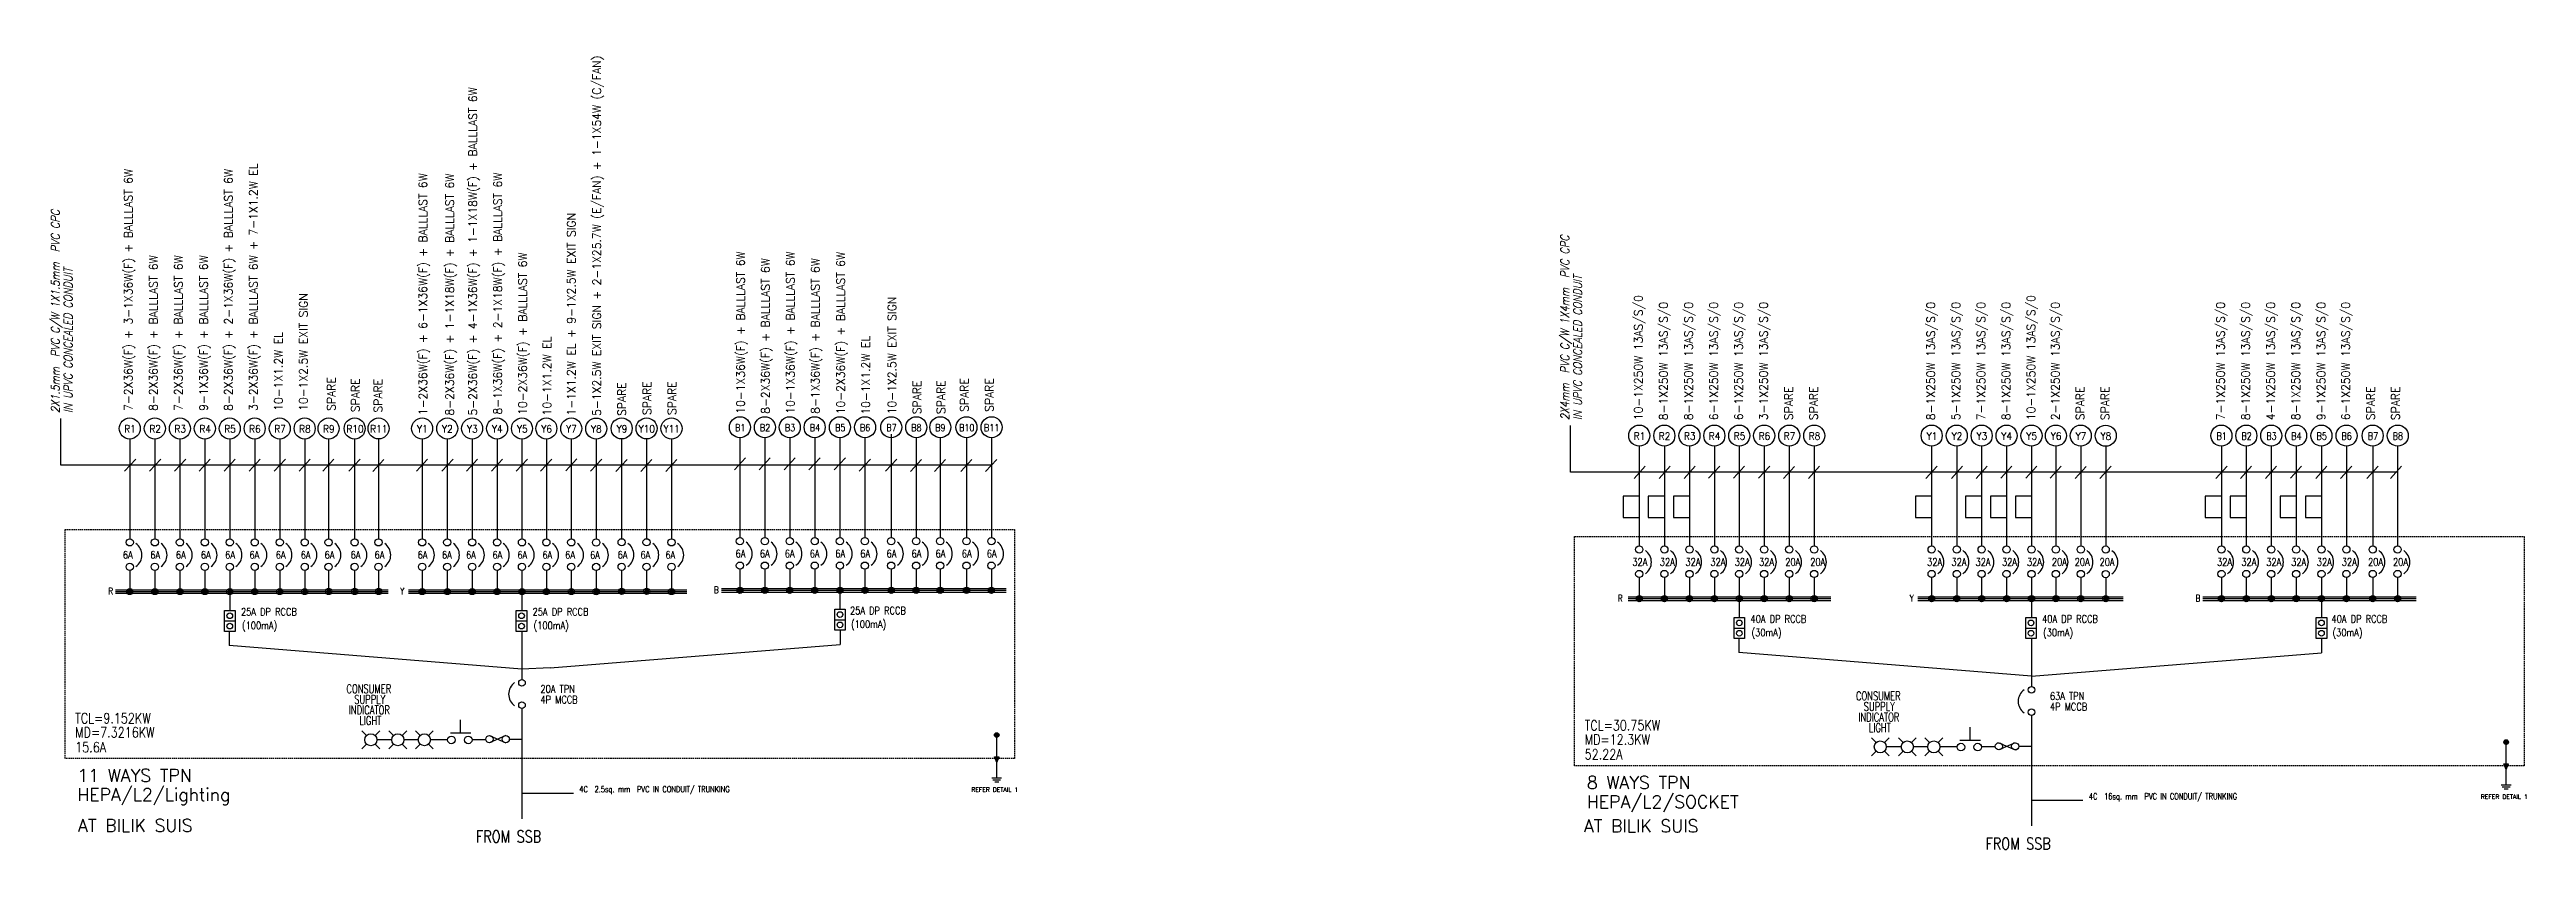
# Model space of a CAD drawing. Header units: inches. Extents: x 93485 to 389576, y 21822 to 277075.
# Drawn here: x 93485 to 225622, y 21822 to 64520 of the extents above; entities that cross this region are included whole.
import ezdxf
from ezdxf.enums import TextEntityAlignment as Align

# ---------------------------------------------------------------- set-up
doc = ezdxf.new("R2010")
doc.units = ezdxf.units.IN
doc.header["$MEASUREMENT"] = 0
doc.linetypes.add('HIDDEN', pattern=[0.375, 0.25, -0.125])
for name, color, linetype in [('$_KOD', 7, 'Continuous'), ('BANGUNAN', 4, 'Continuous'), ('base bangunan', 7, 'Continuous'), ('LAMPU', 7, 'Continuous'), ('LYT', 7, 'Continuous')]:
    doc.layers.add(name, color=color, linetype=linetype)
doc.styles.add('ITALICC', font='ITALICC.SHX', dxfattribs={"width": 0.7})
doc.styles.add('ROMANC', font='ROMANC', dxfattribs={"width": 0.8, "height": 250})
doc.styles.add('ROMAND', font='ROMAND', dxfattribs={"width": 0.75, "height": 600})
doc.styles.add('ROMANS', font='ROMANS', dxfattribs={"width": 0.7})

msp = doc.modelspace()

# ---------------------------------------------------------------- texts
at = {"style": 'ROMANS', "width": 0.7}
for s, p in [('CONSUMER', (109327, 30166, 0)), ('INDICATOR ', (109453, 29037, 0)), ('SUPPLY', (109739, 29600, 0)), ('CONSUMER', (189854, 29785, 0)), ('INDICATOR ', (189981, 28657, 0)), ('SUPPLY', (190267, 29220, 0)), ('LIGHT', (110014, 28472, 0)), ('LIGHT', (190542, 28092, 0))]:
    msp.add_text(s, height=464.3, dxfattribs=at).set_placement(p)
at = {"color": 7, "style": 'ROMAND'}
for p in [(142659, 24902, 0), (223187, 24522, 0)]:
    msp.add_text('REFER DETAIL 1', height=234.74, dxfattribs=at).set_placement(p)
at = {"layer": 'BANGUNAN', "color": 255, "linetype": 'Continuous'}
for s, height, style, width, p in [('5-1X2.5W EXIT SIGN + 2-1X25.7W (E/FAN) + 1-1X54W (C/FAN) ', 445.5, 'ROMANC', 0.95, (122900, 44967, 0)), ('5-2X36W(F) + 4-1X36W(F) + 1-1X18W(F) + BALLLAST 6W', 445.5, 'ROMANC', 0.95, (116287, 44985, 0)), ('7-2X36W(F) + 3-1X36W(F) + BALLLAST 6W', 445.5, 'ROMANC', 0.95, (97908, 45233, 0)), ('8-2X36W(F) + 2-1X36W(F) + BALLLAST 6W', 445.5, 'ROMANC', 0.95, (103253, 45233, 0)), ('3-2X36W(F) + BALLLAST 6W + 7-1X1.2W EL', 445.5, 'ROMANC', 0.95, (104582, 45233, 0)), ('1-2X36W(F) + 6-1X36W(F) + BALLLAST 6W', 445.5, 'ROMANC', 0.95, (113623, 45006, 0)), ('8-2X36W(F) + 1-1X18W(F) + BALLLAST 6W', 445.5, 'ROMANC', 0.95, (115057, 44985, 0)), ('8-1X36W(F) + 2-1X18W(F) + BALLLAST 6W', 445.5, 'ROMANC', 0.95, (117617, 45035, 0)), ('2X1.5mm  PVC C/W 1X1.5mm  PVC CPC', 450, 'ITALICC', 0.85, (94021, 45115, 0)), ('1-1X1.2W EL + 9-1X2.5W EXIT SIGN', 445.5, 'ROMANC', 0.95, (121539, 44988, 0)), ('2X4mm  PVC C/W 1X4mm  PVC CPC', 450, 'ITALICC', 0.85, (174548, 44735, 0)), ('IN UPVC CONCEALED CONDUIT', 450, 'ITALICC', 0.85, (94703, 45115, 0)), ('8-2X36W(F) + BALLLAST 6W', 445.5, 'ROMANC', 0.95, (99246, 45233, 0)), ('7-2X36W(F) + BALLLAST 6W', 445.5, 'ROMANC', 0.95, (100585, 45233, 0)), ('9-1X36W(F) + BALLLAST 6W', 445.5, 'ROMANC', 0.95, (101924, 45233, 0)), ('10-2X36W(F) + BALLLAST 6W', 445.5, 'ROMANC', 0.95, (118942, 45020, 0)), ('10-1X36W(F) + BALLLAST 6W', 445.5, 'ROMANC', 0.95, (130571, 45078, 0)), ('8-2X36W(F) + BALLLAST 6W', 445.5, 'ROMANC', 0.95, (131900, 45078, 0)), ('10-1X36W(F) + BALLLAST 6W', 445.5, 'ROMANC', 0.95, (133229, 45078, 0)), ('8-1X36W(F) + BALLLAST 6W', 445.5, 'ROMANC', 0.95, (134558, 45078, 0)), ('10-2X36W(F) + BALLLAST 6W', 445.5, 'ROMANC', 0.95, (135912, 45049, 0)), ('IN UPVC CONCEALED CONDUIT', 450, 'ITALICC', 0.85, (175230, 44735, 0)), ('10-1X2.5W EXIT SIGN', 445.5, 'ROMANC', 0.95, (107250, 45233, 0)), ('10-1X2.5W EXIT SIGN', 445.5, 'ROMANC', 0.95, (138646, 45049, 0)), ('10-1X250W 13AS/S/0', 445.5, 'ROMANC', 0.95, (178469, 44735, 0)), ('8-1X250W 13AS/S/0', 445.5, 'ROMANC', 0.95, (179807, 44735, 0)), ('8-1X250W 13AS/S/0', 445.5, 'ROMANC', 0.95, (181146, 44735, 0)), ('6-1X250W 13AS/S/0', 445.5, 'ROMANC', 0.95, (182485, 44735, 0)), ('6-1X250W 13AS/S/0', 445.5, 'ROMANC', 0.95, (183814, 44735, 0)), ('3-1X250W 13AS/S/0', 445.5, 'ROMANC', 0.95, (185143, 44735, 0)), ('8-1X250W 13AS/S/0', 445.5, 'ROMANC', 0.95, (194067, 44735, 0)), ('5-1X250W 13AS/S/0', 445.5, 'ROMANC', 0.95, (195406, 44735, 0)), ('7-1X250W 13AS/S/0', 445.5, 'ROMANC', 0.95, (196745, 44735, 0)), ('8-1X250W 13AS/S/0', 445.5, 'ROMANC', 0.95, (198084, 44735, 0)), ('10-1X250W 13AS/S/0', 445.5, 'ROMANC', 0.95, (199413, 44735, 0)), ('2-1X250W 13AS/S/0', 445.5, 'ROMANC', 0.95, (200713, 44735, 0)), ('7-1X250W 13AS/S/0', 445.5, 'ROMANC', 0.95, (209525, 44735, 0)), ('8-1X250W 13AS/S/0', 445.5, 'ROMANC', 0.95, (210864, 44735, 0)), ('4-1X250W 13AS/S/0', 445.5, 'ROMANC', 0.95, (212203, 44735, 0)), ('8-1X250W 13AS/S/0', 445.5, 'ROMANC', 0.95, (213541, 44735, 0)), ('9-1X250W 13AS/S/0', 445.5, 'ROMANC', 0.95, (214890, 44735, 0)), ('6-1X250W 13AS/S/0', 445.5, 'ROMANC', 0.95, (216200, 44735, 0)), ('10-1X1.2W EL', 445.5, 'ROMANC', 0.95, (105921, 45233, 0)), ('10-1X1.2W EL', 445.5, 'ROMANC', 0.95, (120242, 44988, 0)), ('10-1X1.2W EL', 445.5, 'ROMANC', 0.95, (137251, 45030, 0)), ('SPARE', 445.5, 'ROMANC', 0.95, (108735, 45233, 0)), ('SPARE', 445.5, 'ROMANC', 0.95, (110024, 45164, 0)), ('SPARE', 445.5, 'ROMANC', 0.95, (111232, 45142, 0)), ('SPARE', 445.5, 'ROMANC', 0.95, (124235, 44961, 0)), ('SPARE', 445.5, 'ROMANC', 0.95, (125581, 45011, 0)), ('SPARE', 445.5, 'ROMANC', 0.95, (126910, 45011, 0)), ('SPARE', 445.5, 'ROMANC', 0.95, (139979, 45052, 0)), ('SPARE', 445.5, 'ROMANC', 0.95, (141262, 45064, 0)), ('SPARE', 445.5, 'ROMANC', 0.95, (142512, 45181, 0)), ('SPARE', 445.5, 'ROMANC', 0.95, (143841, 45181, 0)), ('SPARE', 445.5, 'ROMANC', 0.95, (186482, 44735, 0)), ('SPARE', 445.5, 'ROMANC', 0.95, (187811, 44735, 0)), ('SPARE', 445.5, 'ROMANC', 0.95, (202033, 44735, 0)), ('SPARE', 445.5, 'ROMANC', 0.95, (203362, 44735, 0)), ('SPARE', 445.5, 'ROMANC', 0.95, (217529, 44735, 0)), ('SPARE', 445.5, 'ROMANC', 0.95, (218858, 44735, 0))]:
    msp.add_text(s, height=height, rotation=90, dxfattribs=dict(at, style=style, width=width)).set_placement(p)
at = {"layer": 'BANGUNAN', "color": 255, "linetype": 'Continuous', "style": 'ROMANS'}
for s, width, p in [('R1', 0.9, (97778, 44075, 0)), ('R2', 0.9, (99117, 44075, 0)), ('R3', 0.9, (100455, 44075, 0)), ('R4', 0.9, (101784, 44075, 0)), ('R5', 0.9, (103114, 44075, 0)), ('R6', 0.9, (104443, 44075, 0)), ('R7', 0.9, (105781, 44075, 0)), ('R8', 0.9, (107111, 44075, 0)), ('R9', 0.9, (108386, 44075)), ('R10', 0.9, (109776, 44075)), ('R11', 0.9, (111051, 44076, 0)), ('Y1', 0.9, (113377, 44075, 0)), ('Y2', 0.9, (114710, 44075, 0)), ('Y3', 0.9, (116040, 44075, 0)), ('Y4', 0.9, (117369, 44075, 0)), ('Y5', 0.9, (118703, 44075, 0)), ('Y6', 0.9, (120003, 44075, 0)), ('Y7', 0.9, (121327, 44075, 0)), ('Y8', 0.9, (122657, 44070, 0)), ('Y9', 0.9, (124020, 44079, 0)), ('Y10', 0.9, (125344, 44079, 0)), ('Y11', 0.9, (126674, 44075, 0)), ('B1', 0.8, (130330, 44141, 0)), ('B2', 0.8, (131659, 44141, 0)), ('B3', 0.8, (132988, 44141, 0)), ('B4', 0.8, (134317, 44141, 0)), ('B5', 0.8, (135666, 44141, 0)), ('B6', 0.8, (136995, 44141, 0)), ('B7', 0.8, (138400, 44141, 0)), ('B8', 0.8, (139729, 44141, 0)), ('B9', 0.8, (141010, 44141, 0)), ('B10', 0.8, (142415, 44141, 0)), ('B11', 0.8, (143744, 44141, 0)), ('R1', 0.9, (178305, 43695, 0)), ('R2', 0.9, (179644, 43695, 0)), ('R3', 0.9, (180983, 43695, 0)), ('R4', 0.9, (182312, 43695, 0)), ('R5', 0.9, (183641, 43695, 0)), ('R6', 0.9, (184970, 43695, 0)), ('R7', 0.9, (186309, 43695, 0)), ('R8', 0.9, (187638, 43695, 0)), ('Y1', 0.9, (193904, 43695, 0)), ('Y2', 0.9, (195238, 43695, 0)), ('Y3', 0.9, (196567, 43695, 0)), ('Y4', 0.9, (197896, 43695, 0)), ('Y5', 0.9, (199230, 43695, 0)), ('Y6', 0.9, (200531, 43695, 0)), ('Y7', 0.9, (201855, 43695, 0)), ('Y8', 0.9, (203184, 43690, 0)), ('B1', 0.8, (209362, 43695, 0)), ('B2', 0.8, (210691, 43695, 0)), ('B3', 0.8, (212020, 43695, 0)), ('B4', 0.8, (213349, 43695, 0)), ('B5', 0.8, (214698, 43695, 0)), ('B6', 0.8, (216027, 43695, 0)), ('B7', 0.8, (217432, 43695, 0)), ('B8', 0.8, (218761, 43695, 0))]:
    msp.add_text(s, height=390.9, dxfattribs=dict(at, width=width)).set_placement(p, align=Align.CENTER)
at = {"layer": 'BANGUNAN', "color": 255, "linetype": 'Continuous', "width": 0.8}
for s, height, style, p in [('6A', 402.1, 'ROMANS', (97397, 37346, 0)), ('6A', 402.1, 'ROMANS', (98864, 37346, 0)), ('6A', 402.1, 'ROMANS', (100228, 37346, 0)), ('6A', 402.1, 'ROMANS', (101559, 37346, 0)), ('6A', 402.1, 'ROMANS', (102855, 37346, 0)), ('6A', 402.1, 'ROMANS', (104152, 37346, 0)), ('6A', 402.1, 'ROMANS', (105555, 37346, 0)), ('6A', 402.1, 'ROMANS', (106885, 37346, 0)), ('6A', 402.1, 'ROMANS', (108160, 37347)), ('6A', 402.1, 'ROMANS', (109550, 37347)), ('6A', 402.1, 'ROMANS', (110825, 37347, 0)), ('6A', 402.1, 'ROMANS', (113124, 37346, 0)), ('6A', 402.1, 'ROMANS', (114420, 37346, 0)), ('6A', 402.1, 'ROMANS', (115705, 37346, 0)), ('6A', 402.1, 'ROMANS', (117115, 37346, 0)), ('6A', 402.1, 'ROMANS', (118446, 37346, 0)), ('6A', 402.1, 'ROMANS', (119777, 37346, 0)), ('6A', 402.1, 'ROMANS', (120993, 37346, 0)), ('6A', 402.1, 'ROMANS', (122322, 37342, 0)), ('6A', 402.1, 'ROMANS', (123794, 37351, 0)), ('6A', 402.1, 'ROMANS', (125010, 37351, 0)), ('6A', 402.1, 'ROMANS', (126339, 37346, 0)), ('6A', 402.1, 'ROMANS', (130083, 37412, 0)), ('6A', 402.1, 'ROMANS', (131379, 37412, 0)), ('6A', 402.1, 'ROMANS', (132710, 37412, 0)), ('6A', 402.1, 'ROMANS', (134040, 37412, 0)), ('6A', 402.1, 'ROMANS', (135405, 37412, 0)), ('6A', 402.1, 'ROMANS', (136736, 37412, 0)), ('6A', 402.1, 'ROMANS', (138139, 37412, 0)), ('6A', 402.1, 'ROMANS', (139470, 37412, 0)), ('6A', 402.1, 'ROMANS', (140751, 37412, 0)), ('6A', 402.1, 'ROMANS', (142154, 37412, 0)), ('6A', 402.1, 'ROMANS', (143485, 37412, 0)), ('32A', 402.1, 'ROMANS', (177924, 36966, 0)), ('32A', 402.1, 'ROMANS', (179391, 36966, 0)), ('32A', 402.1, 'ROMANS', (180756, 36966, 0)), ('32A', 402.1, 'ROMANS', (182087, 36966, 0)), ('32A', 402.1, 'ROMANS', (183383, 36966, 0)), ('32A', 402.1, 'ROMANS', (184680, 36966, 0)), ('20A', 402.1, 'ROMANS', (186082, 36966, 0)), ('20A', 402.1, 'ROMANS', (187413, 36966, 0)), ('32A', 402.1, 'ROMANS', (193651, 36966, 0)), ('32A', 402.1, 'ROMANS', (194948, 36966, 0)), ('32A', 402.1, 'ROMANS', (196232, 36966, 0)), ('32A', 402.1, 'ROMANS', (197643, 36966, 0)), ('32A', 402.1, 'ROMANS', (198974, 36966, 0)), ('20A', 402.1, 'ROMANS', (200304, 36966, 0)), ('20A', 402.1, 'ROMANS', (201520, 36966, 0)), ('20A', 402.1, 'ROMANS', (202849, 36962, 0)), ('32A', 402.1, 'ROMANS', (209115, 36966, 0)), ('32A', 402.1, 'ROMANS', (210411, 36966, 0)), ('32A', 402.1, 'ROMANS', (211742, 36966, 0)), ('32A', 402.1, 'ROMANS', (213072, 36966, 0)), ('32A', 402.1, 'ROMANS', (214437, 36966, 0)), ('32A', 402.1, 'ROMANS', (215768, 36966, 0)), ('20A', 402.1, 'ROMANS', (217171, 36966, 0)), ('20A', 402.1, 'ROMANS', (218502, 36966, 0)), ('R', 355, 'ROMAND', (96622, 35434, 0)), ('Y', 355, 'ROMAND', (112190, 35434, 0)), ('B', 355, 'ROMAND', (128932, 35500, 0)), ('25A DP RCCB', 402.1, 'ROMANS', (103699, 34307, 0)), ('25A DP RCCB', 402.1, 'ROMANS', (119255, 34307, 0)), ('25A DP RCCB', 402.1, 'ROMANS', (136189, 34373, 0)), ('R', 355, 'ROMAND', (177150, 35054, 0)), ('Y', 355, 'ROMAND', (192718, 35054, 0)), ('B', 355, 'ROMAND', (207964, 35054, 0)), ('(100mA)', 402.1, 'ROMANS', (103754, 33581, 0)), ('(100mA)', 402.1, 'ROMANS', (119309, 33581, 0)), ('(100mA)', 402.1, 'ROMANS', (136244, 33646, 0)), ('40A DP RCCB', 402.1, 'ROMANS', (184227, 33927, 0)), ('(30mA)', 402.1, 'ROMANS', (184282, 33200, 0)), ('40A DP RCCB', 402.1, 'ROMANS', (199782, 33927, 0)), ('(30mA)', 402.1, 'ROMANS', (199837, 33200, 0)), ('40A DP RCCB', 402.1, 'ROMANS', (215222, 33927, 0)), ('(30mA)', 402.1, 'ROMANS', (215276, 33200, 0)), ('20A TPN', 402.1, 'ROMANS', (119674, 30191, 0)), ('TCL=9.152KW', 546.75, 'ROMANS', (94853, 28554, 0)), ('4P MCCB', 402.1, 'ROMANS', (119674, 29621, 0)), ('4P MCCB', 402.1, 'ROMANS', (200201, 29241, 0)), ('63A TPN', 402.1, 'ROMANS', (200201, 29811, 0)), ('MD=7.3216KW', 546.75, 'ROMANS', (94853, 27801, 0)), ('TCL=30.75KW', 546.75, 'ROMANS', (175380, 28174, 0)), ('MD=12.3KW', 546.8, 'ROMANS', (175380, 27420, 0)), ('15.6A', 546.8, 'ROMANS', (94853, 27011, 0)), ('52.22A', 546.8, 'ROMANS', (175380, 26630, 0)), ('FROM SSB ', 625.5, 'ROMANS', (116238, 22202, 0)), ('FROM SSB', 625.5, 'ROMANS', (196765, 21822, 0))]:
    msp.add_text(s, height=height, dxfattribs=dict(at, style=style)).set_placement(p)
at = {"layer": 'BANGUNAN', "color": 255, "linetype": 'Continuous', "style": 'ROMANC'}
for s, p in [('HEPA/L2/Lighting', (94970, 24412, 0)), ('11 WAYS TPN ', (94970, 25440, 0)), ('8 WAYS TPN ', (175498, 25060, 0)), ('HEPA/L2/SOCKET', (175498, 24032, 0)), ('AT BILIK SUIS', (95009, 22769, 0)), ('AT BILIK SUIS', (175342, 22739, 0))]:
    msp.add_text(s, height=675, dxfattribs=at).set_placement(p)
at = {"layer": 'LYT', "color": 7, "linetype": 'Continuous', "style": 'ROMAND', "width": 0.8}
for s, p in [('4C  2.5sq. mm  PVC IN CONDUIT/ TRUNKING', (121750, 24876, 0)), ('4C  16sq. mm  PVC IN CONDUIT/ TRUNKING', (202278, 24496, 0))]:
    msp.add_text(s, height=324, dxfattribs=at).set_placement(p)

# ---------------------------------------------------------------- linework, layer by layer
at = {"layer": '$_KOD', "color": 3, "linetype": 'Continuous'}
for p, q in [((94091, 42339, 0), (94091, 44830, 0)), ((174619, 41959, 0), (174619, 44450, 0)), ((143730, 42331, 0), (94091, 42339, 0)), ((98080, 42654, 0), (97486, 42012, 0)), ((99414, 42654, 0), (98821, 42012, 0)), ((100749, 42654, 0), (100156, 42012, 0)), ((102058, 42662, 0), (101465, 42020, 0)), ((103387, 42662, 0), (102794, 42020, 0)), ((104726, 42662, 0), (104133, 42020, 0)), ((106064, 42662, 0), (105471, 42020, 0)), ((107393, 42662, 0), (106800, 42020, 0)), ((108659, 42648), (108066, 42006)), ((110049, 42648), (109456, 42006)), ((111324, 42646, 0), (110731, 42004, 0)), ((113653, 42654, 0), (113060, 42012, 0)), ((115013, 42654, 0), (114420, 42012, 0)), ((116323, 42654, 0), (115730, 42012, 0)), ((117647, 42659, 0), (117054, 42016, 0)), ((118976, 42658, 0), (118383, 42016, 0)), ((120277, 42658, 0), (119683, 42016, 0)), ((121615, 42666, 0), (121022, 42024, 0)), ((122944, 42656, 0), (122351, 42014, 0)), ((124293, 42646, 0), (123700, 42004, 0)), ((125623, 42645, 0), (125030, 42003, 0)), ((126952, 42645, 0), (126359, 42003, 0)), ((130617, 42720, 0), (130024, 42078, 0)), ((131927, 42720, 0), (131334, 42078, 0)), ((133262, 42720, 0), (132668, 42078, 0)), ((134591, 42721, 0), (133998, 42079, 0)), ((135939, 42720, 0), (135346, 42078, 0)), ((137277, 42653, 0), (136684, 42011, 0)), ((138682, 42653, 0), (138089, 42011, 0)), ((140002, 42643, 0), (139409, 42001, 0)), ((141283, 42643, 0), (140690, 42001, 0)), ((142688, 42643, 0), (142095, 42001, 0)), ((144017, 42642, 0), (143424, 42000, 0)), ((218747, 41963, 0), (174619, 41959, 0)), ((178607, 42274, 0), (178014, 41632, 0)), ((179942, 42274, 0), (179349, 41632, 0)), ((181277, 42274, 0), (180683, 41632, 0)), ((182585, 42282, 0), (181992, 41640, 0)), ((183915, 42282, 0), (183321, 41640, 0)), ((185253, 42282, 0), (184660, 41640, 0)), ((186582, 42271, 0), (185989, 41629, 0)), ((187912, 42274, 0), (187318, 41632, 0)), ((194181, 42274, 0), (193588, 41632, 0)), ((195540, 42274, 0), (194947, 41632, 0)), ((196850, 42274, 0), (196257, 41632, 0)), ((198174, 42278, 0), (197581, 41636, 0)), ((199504, 42278, 0), (198910, 41636, 0)), ((200804, 42278, 0), (200211, 41636, 0)), ((202134, 42271, 0), (201540, 41629, 0)), ((203463, 42273, 0), (202870, 41631, 0)), ((209649, 42274, 0), (209056, 41632, 0)), ((210959, 42274, 0), (210366, 41632, 0)), ((212294, 42274, 0), (211701, 41632, 0)), ((213623, 42275, 0), (213030, 41633, 0)), ((214971, 42274, 0), (214378, 41632, 0)), ((216300, 42274, 0), (215707, 41632, 0)), ((217705, 42274, 0), (217112, 41632, 0)), ((218958, 42274, 0), (218365, 41632, 0))]:
    msp.add_line(p, q, dxfattribs=at)
for p, q in [((178291, 40689, 0), (177433, 40689, 0)), ((177433, 40689, 0), (177433, 39538, 0)), ((179630, 40689, 0), (178772, 40689, 0)), ((178772, 40689, 0), (178772, 39538, 0)), ((180969, 40689, 0), (180111, 40689, 0)), ((180111, 40689, 0), (180111, 39538, 0)), ((193890, 40689, 0), (193032, 40689, 0)), ((193032, 40689, 0), (193032, 39538, 0)), ((196558, 40689, 0), (195700, 40689, 0)), ((195700, 40689, 0), (195700, 39538, 0)), ((197887, 40689, 0), (197029, 40689, 0)), ((197029, 40689, 0), (197029, 39538, 0)), ((199216, 40689, 0), (198358, 40689, 0)), ((198358, 40689, 0), (198358, 39538, 0)), ((209348, 40689, 0), (208490, 40689, 0)), ((208490, 40689, 0), (208490, 39538, 0)), ((210677, 40689, 0), (209819, 40689, 0)), ((209819, 40689, 0), (209819, 39538, 0)), ((213335, 40689, 0), (212477, 40689, 0)), ((212477, 40689, 0), (212477, 39538, 0)), ((214684, 40689, 0), (213826, 40689, 0)), ((213826, 40689, 0), (213826, 39538, 0)), ((177433, 39538, 0), (178291, 39538, 0)), ((178772, 39538, 0), (179630, 39538, 0)), ((180111, 39538, 0), (180969, 39538, 0)), ((193032, 39538, 0), (193890, 39538, 0)), ((195700, 39538, 0), (196558, 39538, 0)), ((197029, 39538, 0), (197887, 39538, 0)), ((198358, 39538, 0), (199216, 39538, 0)), ((208490, 39538, 0), (209348, 39538, 0)), ((209819, 39538, 0), (210677, 39538, 0)), ((212477, 39538, 0), (213335, 39538, 0)), ((213826, 39538, 0), (214684, 39538, 0)), ((110145, 28156, 0), (110397, 27905, 0)), ((111102, 28156, 0), (110850, 27905, 0)), ((111587, 28156, 0), (111838, 27905, 0)), ((112543, 28156, 0), (112292, 27905, 0)), ((113002, 28156, 0), (113253, 27905, 0)), ((113958, 28156, 0), (113707, 27905, 0)), ((117821, 27901, 0), (116952, 27515, 0)), ((116952, 27901, 0), (117821, 27515, 0)), ((190673, 27776, 0), (190924, 27525, 0)), ((191629, 27776, 0), (191378, 27525, 0)), ((192115, 27776, 0), (192366, 27525, 0)), ((193071, 27776, 0), (192820, 27525, 0)), ((193530, 27776, 0), (193781, 27525, 0)), ((194486, 27776, 0), (194234, 27525, 0)), ((110397, 27451, 0), (110145, 27200, 0)), ((110850, 27451, 0), (111102, 27200, 0)), ((111744, 27678, 0), (110944, 27678, 0)), ((111838, 27451, 0), (111587, 27200, 0)), ((112292, 27451, 0), (112543, 27200, 0)), ((113159, 27678, 0), (112386, 27678, 0)), ((113253, 27451, 0), (113002, 27200, 0)), ((113707, 27451, 0), (113958, 27200, 0)), ((114719, 27678, 0), (113801, 27678, 0)), ((117993, 27708, 0), (118689, 27708, 0)), ((190924, 27071, 0), (190673, 26820, 0)), ((191378, 27071, 0), (191629, 26820, 0)), ((192272, 27298, 0), (191472, 27298, 0)), ((192366, 27071, 0), (192115, 26820, 0)), ((192820, 27071, 0), (193071, 26820, 0)), ((193687, 27298, 0), (192914, 27298, 0)), ((193781, 27071, 0), (193530, 26820, 0)), ((194234, 27071, 0), (194486, 26820, 0)), ((195246, 27298, 0), (194328, 27298, 0)), ((198349, 27521, 0), (197479, 27134, 0)), ((197479, 27521, 0), (198349, 27134, 0)), ((198521, 27328, 0), (199216, 27328, 0))]:
    msp.add_line(p, q)
at = {"color": 0}
for p, q in [((97648, 35708, 0), (97648, 35472, 0)), ((97681, 35734, 0), (97681, 35447, 0)), ((97715, 35748, 0), (97715, 35432, 0)), ((97748, 35755, 0), (97748, 35425, 0)), ((97782, 35755, 0), (97782, 35426, 0)), ((97815, 35748, 0), (97815, 35433, 0)), ((97849, 35733, 0), (97849, 35448, 0)), ((97882, 35706, 0), (97882, 35475, 0)), ((98986, 35708, 0), (98986, 35472, 0)), ((99020, 35734, 0), (99020, 35447, 0)), ((99053, 35748, 0), (99053, 35432, 0)), ((99087, 35755, 0), (99087, 35425, 0)), ((99120, 35755, 0), (99120, 35426, 0)), ((99154, 35748, 0), (99154, 35433, 0)), ((99187, 35733, 0), (99187, 35448, 0)), ((99221, 35706, 0), (99221, 35475, 0)), ((100325, 35708, 0), (100325, 35472, 0)), ((100359, 35734, 0), (100359, 35447, 0)), ((100392, 35748, 0), (100392, 35432, 0)), ((100426, 35755, 0), (100426, 35425, 0)), ((100459, 35755, 0), (100459, 35426, 0)), ((100493, 35748, 0), (100493, 35433, 0)), ((100526, 35733, 0), (100526, 35448, 0)), ((100560, 35706, 0), (100560, 35475, 0)), ((101654, 35708, 0), (101654, 35472, 0)), ((101688, 35734, 0), (101688, 35447, 0)), ((101721, 35748, 0), (101721, 35432, 0)), ((101755, 35755, 0), (101755, 35425, 0)), ((101788, 35755, 0), (101788, 35426, 0)), ((101822, 35748, 0), (101822, 35433, 0)), ((101855, 35733, 0), (101855, 35448, 0)), ((101889, 35706, 0), (101889, 35475, 0)), ((103017, 35734, 0), (103017, 35447, 0)), ((103050, 35748, 0), (103050, 35432, 0)), ((103084, 35755, 0), (103084, 35425, 0)), ((103117, 35755, 0), (103117, 35426, 0)), ((103151, 35748, 0), (103151, 35433, 0)), ((103184, 35733, 0), (103184, 35448, 0)), ((104312, 35708, 0), (104312, 35472, 0)), ((104346, 35734, 0), (104346, 35447, 0)), ((104380, 35748, 0), (104380, 35432, 0)), ((104413, 35755, 0), (104413, 35425, 0)), ((104447, 35755, 0), (104447, 35426, 0)), ((104480, 35748, 0), (104480, 35433, 0)), ((104514, 35733, 0), (104514, 35448, 0)), ((104547, 35706, 0), (104547, 35475, 0)), ((105685, 35734, 0), (105685, 35447, 0)), ((105718, 35748, 0), (105718, 35432, 0)), ((105752, 35755, 0), (105752, 35425, 0)), ((105785, 35755, 0), (105785, 35426, 0)), ((105819, 35748, 0), (105819, 35433, 0)), ((105852, 35733, 0), (105852, 35448, 0)), ((107014, 35734, 0), (107014, 35447, 0)), ((107047, 35748, 0), (107047, 35432, 0)), ((107081, 35755, 0), (107081, 35425, 0)), ((107114, 35755, 0), (107114, 35426, 0)), ((107148, 35748, 0), (107148, 35433, 0)), ((107181, 35733, 0), (107181, 35448, 0)), ((108289, 35734), (108289, 35447)), ((108323, 35749), (108323, 35433)), ((108356, 35756), (108356, 35426)), ((108390, 35756), (108390, 35426)), ((108423, 35748), (108423, 35433)), ((108457, 35733), (108457, 35449)), ((109679, 35734), (109679, 35447)), ((109712, 35749), (109712, 35433)), ((109746, 35756), (109746, 35426)), ((109779, 35756), (109779, 35426)), ((109813, 35748), (109813, 35433)), ((109846, 35733), (109846, 35449)), ((110954, 35735, 0), (110954, 35448, 0)), ((110988, 35750, 0), (110988, 35433, 0)), ((111021, 35756, 0), (111021, 35427, 0)), ((111055, 35756, 0), (111055, 35427, 0)), ((111088, 35749, 0), (111088, 35434, 0)), ((111122, 35734, 0), (111122, 35449, 0)), ((113246, 35708, 0), (113246, 35472, 0)), ((113280, 35734, 0), (113280, 35447, 0)), ((113313, 35748, 0), (113313, 35432, 0)), ((113347, 35755, 0), (113347, 35425, 0)), ((113380, 35755, 0), (113380, 35426, 0)), ((113414, 35748, 0), (113414, 35433, 0)), ((113447, 35733, 0), (113447, 35448, 0)), ((113481, 35706, 0), (113481, 35475, 0)), ((114585, 35708, 0), (114585, 35472, 0)), ((114618, 35734, 0), (114618, 35447, 0)), ((114652, 35748, 0), (114652, 35432, 0)), ((114686, 35755, 0), (114686, 35425, 0)), ((114719, 35755, 0), (114719, 35426, 0)), ((114753, 35748, 0), (114753, 35433, 0)), ((114786, 35733, 0), (114786, 35448, 0)), ((114820, 35706, 0), (114820, 35475, 0)), ((115914, 35708, 0), (115914, 35472, 0)), ((115948, 35734, 0), (115948, 35447, 0)), ((115981, 35748, 0), (115981, 35432, 0)), ((116015, 35755, 0), (116015, 35425, 0)), ((116048, 35755, 0), (116048, 35426, 0)), ((116082, 35748, 0), (116082, 35433, 0)), ((116115, 35733, 0), (116115, 35448, 0)), ((116146, 35701, 0), (116146, 35470, 0)), ((117281, 35708, 0), (117281, 35472, 0)), ((117310, 35748, 0), (117310, 35432, 0)), ((117315, 35734, 0), (117315, 35447, 0)), ((117344, 35755, 0), (117344, 35425, 0)), ((117377, 35755, 0), (117377, 35426, 0)), ((117411, 35748, 0), (117411, 35433, 0)), ((117444, 35733, 0), (117444, 35448, 0)), ((117478, 35706, 0), (117478, 35475, 0)), ((118572, 35708, 0), (118572, 35472, 0)), ((118572, 35708, 0), (118572, 35472, 0)), ((118606, 35734, 0), (118606, 35447, 0)), ((118606, 35734, 0), (118606, 35447, 0)), ((118639, 35748, 0), (118639, 35432, 0)), ((118639, 35748, 0), (118639, 35432, 0)), ((118673, 35755, 0), (118673, 35425, 0)), ((118673, 35755, 0), (118673, 35425, 0)), ((118707, 35755, 0), (118707, 35426, 0)), ((118707, 35755, 0), (118707, 35426, 0)), ((118740, 35748, 0), (118740, 35433, 0)), ((118740, 35748, 0), (118740, 35433, 0)), ((118774, 35733, 0), (118774, 35448, 0)), ((118774, 35733, 0), (118774, 35448, 0)), ((118807, 35706, 0), (118807, 35475, 0)), ((118807, 35706, 0), (118807, 35475, 0)), ((119873, 35708, 0), (119873, 35472, 0)), ((119906, 35734, 0), (119906, 35447, 0)), ((119940, 35748, 0), (119940, 35432, 0)), ((119973, 35755, 0), (119973, 35425, 0)), ((120007, 35755, 0), (120007, 35426, 0)), ((120040, 35748, 0), (120040, 35433, 0)), ((120074, 35733, 0), (120074, 35448, 0)), ((120108, 35706, 0), (120108, 35475, 0)), ((121236, 35734, 0), (121236, 35447, 0)), ((121269, 35748, 0), (121269, 35432, 0)), ((121303, 35755, 0), (121303, 35425, 0)), ((121336, 35755, 0), (121336, 35426, 0)), ((121370, 35748, 0), (121370, 35433, 0)), ((121403, 35733, 0), (121403, 35448, 0)), ((122565, 35729, 0), (122565, 35442, 0)), ((122598, 35744, 0), (122598, 35428, 0)), ((122632, 35751, 0), (122632, 35421, 0)), ((122665, 35750, 0), (122665, 35421, 0)), ((122699, 35743, 0), (122699, 35428, 0)), ((122732, 35728, 0), (122732, 35444, 0)), ((123890, 35713, 0), (123890, 35477, 0)), ((123923, 35738, 0), (123923, 35451, 0)), ((123957, 35753, 0), (123957, 35437, 0)), ((123990, 35760, 0), (123990, 35430, 0)), ((124024, 35759, 0), (124024, 35430, 0)), ((124057, 35752, 0), (124057, 35437, 0)), ((124091, 35737, 0), (124091, 35453, 0)), ((124124, 35711, 0), (124124, 35479, 0)), ((125253, 35738, 0), (125253, 35451, 0)), ((125286, 35753, 0), (125286, 35437, 0)), ((125320, 35760, 0), (125320, 35430, 0)), ((125353, 35759, 0), (125353, 35430, 0)), ((125387, 35752, 0), (125387, 35437, 0)), ((125420, 35737, 0), (125420, 35453, 0)), ((126582, 35734, 0), (126582, 35447, 0)), ((126615, 35748, 0), (126615, 35432, 0)), ((126649, 35755, 0), (126649, 35425, 0)), ((126682, 35755, 0), (126682, 35426, 0)), ((126716, 35748, 0), (126716, 35433, 0)), ((126749, 35733, 0), (126749, 35448, 0)), ((130166, 35727, 0), (130166, 35586, 0)), ((130200, 35774, 0), (130200, 35538, 0)), ((130233, 35800, 0), (130233, 35513, 0)), ((130267, 35814, 0), (130267, 35498, 0)), ((130300, 35821, 0), (130300, 35491, 0)), ((130334, 35821, 0), (130334, 35492, 0)), ((130367, 35814, 0), (130367, 35499, 0)), ((130401, 35798, 0), (130401, 35514, 0)), ((130434, 35772, 0), (130434, 35540, 0)), ((130468, 35722, 0), (130468, 35590, 0)), ((131495, 35727, 0), (131495, 35586, 0)), ((131529, 35774, 0), (131529, 35538, 0)), ((131562, 35800, 0), (131562, 35513, 0)), ((131596, 35814, 0), (131596, 35498, 0)), ((131629, 35821, 0), (131629, 35491, 0)), ((131663, 35821, 0), (131663, 35492, 0)), ((131696, 35814, 0), (131696, 35499, 0)), ((131730, 35798, 0), (131730, 35514, 0)), ((131763, 35772, 0), (131763, 35540, 0)), ((131797, 35722, 0), (131797, 35590, 0)), ((132824, 35727, 0), (132824, 35586, 0)), ((132858, 35774, 0), (132858, 35538, 0)), ((132891, 35800, 0), (132891, 35513, 0)), ((132925, 35814, 0), (132925, 35498, 0)), ((132959, 35821, 0), (132959, 35491, 0)), ((132992, 35821, 0), (132992, 35492, 0)), ((133026, 35814, 0), (133026, 35499, 0)), ((133059, 35798, 0), (133059, 35514, 0)), ((133093, 35772, 0), (133093, 35540, 0)), ((133126, 35722, 0), (133126, 35590, 0)), ((134154, 35727, 0), (134154, 35586, 0)), ((134187, 35774, 0), (134187, 35538, 0)), ((134221, 35800, 0), (134221, 35513, 0)), ((134254, 35814, 0), (134254, 35498, 0)), ((134288, 35821, 0), (134288, 35491, 0)), ((134321, 35821, 0), (134321, 35492, 0)), ((134355, 35814, 0), (134355, 35499, 0)), ((134388, 35798, 0), (134388, 35514, 0)), ((134422, 35772, 0), (134422, 35540, 0)), ((134455, 35722, 0), (134455, 35590, 0)), ((135502, 35727, 0), (135502, 35586, 0)), ((135503, 35727, 0), (135503, 35586, 0)), ((135535, 35774, 0), (135535, 35538, 0)), ((135537, 35774, 0), (135537, 35538, 0)), ((135569, 35800, 0), (135569, 35513, 0)), ((135570, 35800, 0), (135570, 35513, 0)), ((135602, 35814, 0), (135602, 35498, 0)), ((135604, 35814, 0), (135604, 35498, 0)), ((135636, 35821, 0), (135636, 35491, 0)), ((135637, 35821, 0), (135637, 35491, 0)), ((135669, 35821, 0), (135669, 35492, 0)), ((135671, 35821, 0), (135671, 35492, 0)), ((135703, 35814, 0), (135703, 35499, 0)), ((135704, 35814, 0), (135704, 35499, 0)), ((135737, 35798, 0), (135737, 35514, 0)), ((135738, 35798, 0), (135738, 35514, 0)), ((135770, 35772, 0), (135770, 35540, 0)), ((135771, 35772, 0), (135771, 35540, 0)), ((135804, 35722, 0), (135804, 35590, 0)), ((135805, 35722, 0), (135805, 35590, 0)), ((136831, 35727, 0), (136831, 35586, 0)), ((136865, 35774, 0), (136865, 35538, 0)), ((136898, 35800, 0), (136898, 35513, 0)), ((136932, 35814, 0), (136932, 35498, 0)), ((136965, 35821, 0), (136965, 35491, 0)), ((136999, 35821, 0), (136999, 35492, 0)), ((137032, 35814, 0), (137032, 35499, 0)), ((137066, 35798, 0), (137066, 35514, 0)), ((137099, 35772, 0), (137099, 35540, 0)), ((137133, 35722, 0), (137133, 35590, 0)), ((138269, 35774, 0), (138269, 35538, 0)), ((138303, 35800, 0), (138303, 35513, 0)), ((138336, 35814, 0), (138336, 35498, 0)), ((138370, 35821, 0), (138370, 35491, 0)), ((138403, 35821, 0), (138403, 35492, 0)), ((138437, 35814, 0), (138437, 35499, 0)), ((138471, 35798, 0), (138471, 35514, 0)), ((138504, 35772, 0), (138504, 35540, 0)), ((139599, 35774, 0), (139599, 35538, 0)), ((139632, 35800, 0), (139632, 35513, 0)), ((139666, 35814, 0), (139666, 35498, 0)), ((139699, 35821, 0), (139699, 35491, 0)), ((139733, 35821, 0), (139733, 35492, 0)), ((139766, 35814, 0), (139766, 35499, 0)), ((139800, 35798, 0), (139800, 35514, 0)), ((139833, 35772, 0), (139833, 35540, 0)), ((140846, 35727, 0), (140846, 35586, 0)), ((140880, 35774, 0), (140880, 35538, 0)), ((140913, 35800, 0), (140913, 35513, 0)), ((140947, 35814, 0), (140947, 35498, 0)), ((140980, 35821, 0), (140980, 35491, 0)), ((141014, 35821, 0), (141014, 35492, 0)), ((141047, 35814, 0), (141047, 35499, 0)), ((141081, 35798, 0), (141081, 35514, 0)), ((141114, 35772, 0), (141114, 35540, 0)), ((141148, 35722, 0), (141148, 35590, 0)), ((142285, 35774, 0), (142285, 35538, 0)), ((142318, 35800, 0), (142318, 35513, 0)), ((142352, 35814, 0), (142352, 35498, 0)), ((142385, 35821, 0), (142385, 35491, 0)), ((142419, 35821, 0), (142419, 35492, 0)), ((142452, 35814, 0), (142452, 35499, 0)), ((142486, 35798, 0), (142486, 35514, 0)), ((142519, 35772, 0), (142519, 35540, 0)), ((143614, 35774, 0), (143614, 35538, 0)), ((143647, 35800, 0), (143647, 35513, 0)), ((143681, 35814, 0), (143681, 35498, 0)), ((143714, 35821, 0), (143714, 35491, 0)), ((143748, 35821, 0), (143748, 35492, 0)), ((143781, 35814, 0), (143781, 35499, 0)), ((143815, 35798, 0), (143815, 35514, 0)), ((143848, 35772, 0), (143848, 35540, 0)), ((97614, 35661, 0), (97614, 35520, 0)), ((97916, 35656, 0), (97916, 35524, 0)), ((98953, 35661, 0), (98953, 35520, 0)), ((99255, 35656, 0), (99255, 35524, 0)), ((100292, 35661, 0), (100292, 35520, 0)), ((100593, 35656, 0), (100593, 35524, 0)), ((101621, 35661, 0), (101621, 35520, 0)), ((101922, 35656, 0), (101922, 35524, 0)), ((104279, 35661, 0), (104279, 35520, 0)), ((104581, 35656, 0), (104581, 35524, 0)), ((113213, 35661, 0), (113213, 35520, 0)), ((113514, 35656, 0), (113514, 35524, 0)), ((114551, 35661, 0), (114551, 35520, 0)), ((114853, 35656, 0), (114853, 35524, 0)), ((115881, 35661, 0), (115881, 35520, 0)), ((116180, 35652, 0), (116180, 35520, 0)), ((117247, 35661, 0), (117247, 35520, 0)), ((117511, 35656, 0), (117511, 35524, 0)), ((118539, 35661, 0), (118539, 35520, 0)), ((118539, 35661, 0), (118539, 35520, 0)), ((118841, 35656, 0), (118841, 35524, 0)), ((118841, 35656, 0), (118841, 35524, 0)), ((119839, 35661, 0), (119839, 35520, 0)), ((120141, 35656, 0), (120141, 35524, 0)), ((123856, 35665, 0), (123856, 35524, 0)), ((124158, 35661, 0), (124158, 35529, 0)), ((178142, 35281, 0), (178142, 35139, 0)), ((178175, 35328, 0), (178175, 35092, 0)), ((178209, 35354, 0), (178209, 35067, 0)), ((178242, 35368, 0), (178242, 35052, 0)), ((178276, 35375, 0), (178276, 35045, 0)), ((178309, 35375, 0), (178309, 35045, 0)), ((178343, 35368, 0), (178343, 35053, 0)), ((178376, 35352, 0), (178376, 35068, 0)), ((178410, 35326, 0), (178410, 35094, 0)), ((178443, 35276, 0), (178443, 35144, 0)), ((179480, 35281, 0), (179480, 35139, 0)), ((179514, 35328, 0), (179514, 35092, 0)), ((179547, 35354, 0), (179547, 35067, 0)), ((179581, 35368, 0), (179581, 35052, 0)), ((179614, 35375, 0), (179614, 35045, 0)), ((179648, 35375, 0), (179648, 35045, 0)), ((179682, 35368, 0), (179682, 35053, 0)), ((179715, 35352, 0), (179715, 35068, 0)), ((179749, 35326, 0), (179749, 35094, 0)), ((179782, 35276, 0), (179782, 35144, 0)), ((180819, 35281, 0), (180819, 35139, 0)), ((180853, 35328, 0), (180853, 35092, 0)), ((180886, 35354, 0), (180886, 35067, 0)), ((180920, 35368, 0), (180920, 35052, 0)), ((180953, 35375, 0), (180953, 35045, 0)), ((180987, 35375, 0), (180987, 35045, 0)), ((181020, 35368, 0), (181020, 35053, 0)), ((181054, 35352, 0), (181054, 35068, 0)), ((181087, 35326, 0), (181087, 35094, 0)), ((181121, 35276, 0), (181121, 35144, 0)), ((182148, 35281, 0), (182148, 35139, 0)), ((182182, 35328, 0), (182182, 35092, 0)), ((182215, 35354, 0), (182215, 35067, 0)), ((182249, 35368, 0), (182249, 35052, 0)), ((182282, 35375, 0), (182282, 35045, 0)), ((182316, 35375, 0), (182316, 35045, 0)), ((182349, 35368, 0), (182349, 35053, 0)), ((182383, 35352, 0), (182383, 35068, 0)), ((182416, 35326, 0), (182416, 35094, 0)), ((182450, 35276, 0), (182450, 35144, 0)), ((183544, 35354, 0), (183544, 35067, 0)), ((183578, 35368, 0), (183578, 35052, 0)), ((183612, 35375, 0), (183612, 35045, 0)), ((183645, 35375, 0), (183645, 35045, 0)), ((183679, 35368, 0), (183679, 35053, 0)), ((183712, 35352, 0), (183712, 35068, 0)), ((184807, 35281, 0), (184807, 35139, 0)), ((184840, 35328, 0), (184840, 35092, 0)), ((184874, 35354, 0), (184874, 35067, 0)), ((184907, 35368, 0), (184907, 35052, 0)), ((184941, 35375, 0), (184941, 35045, 0)), ((184974, 35375, 0), (184974, 35045, 0)), ((185008, 35368, 0), (185008, 35053, 0)), ((185041, 35352, 0), (185041, 35068, 0)), ((185075, 35326, 0), (185075, 35094, 0)), ((185108, 35276, 0), (185108, 35144, 0)), ((186212, 35354, 0), (186212, 35067, 0)), ((186246, 35368, 0), (186246, 35052, 0)), ((186279, 35375, 0), (186279, 35045, 0)), ((186313, 35375, 0), (186313, 35045, 0)), ((186346, 35368, 0), (186346, 35053, 0)), ((186380, 35352, 0), (186380, 35068, 0)), ((187541, 35354, 0), (187541, 35067, 0)), ((187575, 35368, 0), (187575, 35052, 0)), ((187609, 35375, 0), (187609, 35045, 0)), ((187642, 35375, 0), (187642, 35045, 0)), ((187676, 35368, 0), (187676, 35053, 0)), ((187709, 35352, 0), (187709, 35068, 0)), ((193740, 35281, 0), (193740, 35139, 0)), ((193774, 35328, 0), (193774, 35092, 0)), ((193807, 35354, 0), (193807, 35067, 0)), ((193841, 35368, 0), (193841, 35052, 0)), ((193874, 35375, 0), (193874, 35045, 0)), ((193908, 35375, 0), (193908, 35045, 0)), ((193941, 35368, 0), (193941, 35053, 0)), ((193975, 35352, 0), (193975, 35068, 0)), ((194009, 35326, 0), (194009, 35094, 0)), ((194042, 35276, 0), (194042, 35144, 0)), ((195079, 35281, 0), (195079, 35139, 0)), ((195113, 35328, 0), (195113, 35092, 0)), ((195146, 35354, 0), (195146, 35067, 0)), ((195180, 35368, 0), (195180, 35052, 0)), ((195213, 35375, 0), (195213, 35045, 0)), ((195247, 35375, 0), (195247, 35045, 0)), ((195280, 35368, 0), (195280, 35053, 0)), ((195314, 35352, 0), (195314, 35068, 0)), ((195347, 35326, 0), (195347, 35094, 0)), ((195381, 35276, 0), (195381, 35144, 0)), ((196408, 35281, 0), (196408, 35139, 0)), ((196442, 35328, 0), (196442, 35092, 0)), ((196475, 35354, 0), (196475, 35067, 0)), ((196509, 35368, 0), (196509, 35052, 0)), ((196542, 35375, 0), (196542, 35045, 0)), ((196576, 35375, 0), (196576, 35045, 0)), ((196609, 35368, 0), (196609, 35053, 0)), ((196643, 35352, 0), (196643, 35068, 0)), ((196674, 35321, 0), (196674, 35090, 0)), ((196707, 35271, 0), (196707, 35140, 0)), ((197775, 35281, 0), (197775, 35139, 0)), ((197809, 35328, 0), (197809, 35092, 0)), ((197838, 35368, 0), (197838, 35052, 0)), ((197842, 35354, 0), (197842, 35067, 0)), ((197871, 35375, 0), (197871, 35045, 0)), ((197905, 35375, 0), (197905, 35045, 0)), ((197938, 35368, 0), (197938, 35053, 0)), ((197972, 35352, 0), (197972, 35068, 0)), ((198006, 35326, 0), (198006, 35094, 0)), ((198039, 35276, 0), (198039, 35144, 0)), ((199066, 35281, 0), (199066, 35139, 0)), ((199066, 35281, 0), (199066, 35139, 0)), ((199100, 35328, 0), (199100, 35092, 0)), ((199100, 35328, 0), (199100, 35092, 0)), ((199134, 35354, 0), (199134, 35067, 0)), ((199134, 35354, 0), (199134, 35067, 0)), ((199167, 35368, 0), (199167, 35052, 0)), ((199167, 35368, 0), (199167, 35052, 0)), ((199201, 35375, 0), (199201, 35045, 0)), ((199201, 35375, 0), (199201, 35045, 0)), ((199234, 35375, 0), (199234, 35045, 0)), ((199234, 35375, 0), (199234, 35045, 0)), ((199268, 35368, 0), (199268, 35053, 0)), ((199268, 35368, 0), (199268, 35053, 0)), ((199301, 35352, 0), (199301, 35068, 0)), ((199301, 35352, 0), (199301, 35068, 0)), ((199335, 35326, 0), (199335, 35094, 0)), ((199335, 35326, 0), (199335, 35094, 0)), ((199368, 35276, 0), (199368, 35144, 0)), ((199368, 35276, 0), (199368, 35144, 0)), ((200367, 35281, 0), (200367, 35139, 0)), ((200400, 35328, 0), (200400, 35092, 0)), ((200434, 35354, 0), (200434, 35067, 0)), ((200468, 35368, 0), (200468, 35052, 0)), ((200501, 35375, 0), (200501, 35045, 0)), ((200535, 35375, 0), (200535, 35045, 0)), ((200568, 35368, 0), (200568, 35053, 0)), ((200602, 35352, 0), (200602, 35068, 0)), ((200635, 35326, 0), (200635, 35094, 0)), ((200669, 35276, 0), (200669, 35144, 0)), ((201763, 35354, 0), (201763, 35067, 0)), ((201797, 35368, 0), (201797, 35052, 0)), ((201830, 35375, 0), (201830, 35045, 0)), ((201864, 35375, 0), (201864, 35045, 0)), ((201897, 35368, 0), (201897, 35053, 0)), ((201931, 35352, 0), (201931, 35068, 0)), ((203092, 35349, 0), (203092, 35062, 0)), ((203126, 35364, 0), (203126, 35048, 0)), ((203159, 35370, 0), (203159, 35041, 0)), ((203193, 35370, 0), (203193, 35041, 0)), ((203226, 35363, 0), (203226, 35048, 0)), ((203260, 35348, 0), (203260, 35063, 0)), ((209198, 35281, 0), (209198, 35139, 0)), ((209232, 35328, 0), (209232, 35092, 0)), ((209265, 35354, 0), (209265, 35067, 0)), ((209299, 35368, 0), (209299, 35052, 0)), ((209332, 35375, 0), (209332, 35045, 0)), ((209366, 35375, 0), (209366, 35045, 0)), ((209399, 35368, 0), (209399, 35053, 0)), ((209433, 35352, 0), (209433, 35068, 0)), ((209466, 35326, 0), (209466, 35094, 0)), ((209500, 35276, 0), (209500, 35144, 0)), ((210527, 35281, 0), (210527, 35139, 0)), ((210561, 35328, 0), (210561, 35092, 0)), ((210594, 35354, 0), (210594, 35067, 0)), ((210628, 35368, 0), (210628, 35052, 0)), ((210662, 35375, 0), (210662, 35045, 0)), ((210695, 35375, 0), (210695, 35045, 0)), ((210729, 35368, 0), (210729, 35053, 0)), ((210762, 35352, 0), (210762, 35068, 0)), ((210796, 35326, 0), (210796, 35094, 0)), ((210829, 35276, 0), (210829, 35144, 0)), ((211857, 35281, 0), (211857, 35139, 0)), ((211890, 35328, 0), (211890, 35092, 0)), ((211924, 35354, 0), (211924, 35067, 0)), ((211957, 35368, 0), (211957, 35052, 0)), ((211991, 35375, 0), (211991, 35045, 0)), ((212024, 35375, 0), (212024, 35045, 0)), ((212058, 35368, 0), (212058, 35053, 0)), ((212091, 35352, 0), (212091, 35068, 0)), ((212125, 35326, 0), (212125, 35094, 0)), ((212158, 35276, 0), (212158, 35144, 0)), ((213186, 35281, 0), (213186, 35139, 0)), ((213219, 35328, 0), (213219, 35092, 0)), ((213253, 35354, 0), (213253, 35067, 0)), ((213286, 35368, 0), (213286, 35052, 0)), ((213320, 35375, 0), (213320, 35045, 0)), ((213353, 35375, 0), (213353, 35045, 0)), ((213387, 35368, 0), (213387, 35053, 0)), ((213420, 35352, 0), (213420, 35068, 0)), ((213454, 35326, 0), (213454, 35094, 0)), ((213487, 35276, 0), (213487, 35144, 0)), ((214534, 35281, 0), (214534, 35139, 0)), ((214535, 35281, 0), (214535, 35139, 0)), ((214568, 35328, 0), (214568, 35092, 0)), ((214569, 35328, 0), (214569, 35092, 0)), ((214601, 35354, 0), (214601, 35067, 0)), ((214602, 35354, 0), (214602, 35067, 0)), ((214635, 35368, 0), (214635, 35052, 0)), ((214636, 35368, 0), (214636, 35052, 0)), ((214668, 35375, 0), (214668, 35045, 0)), ((214669, 35375, 0), (214669, 35045, 0)), ((214702, 35375, 0), (214702, 35045, 0)), ((214703, 35375, 0), (214703, 35045, 0)), ((214735, 35368, 0), (214735, 35053, 0)), ((214736, 35368, 0), (214736, 35053, 0)), ((214769, 35352, 0), (214769, 35068, 0)), ((214770, 35352, 0), (214770, 35068, 0)), ((214802, 35326, 0), (214802, 35094, 0)), ((214803, 35326, 0), (214803, 35094, 0)), ((214836, 35276, 0), (214836, 35144, 0)), ((214837, 35276, 0), (214837, 35144, 0)), ((215863, 35281, 0), (215863, 35139, 0)), ((215897, 35328, 0), (215897, 35092, 0)), ((215930, 35354, 0), (215930, 35067, 0)), ((215964, 35368, 0), (215964, 35052, 0)), ((215997, 35375, 0), (215997, 35045, 0)), ((216031, 35375, 0), (216031, 35045, 0)), ((216064, 35368, 0), (216064, 35053, 0)), ((216098, 35352, 0), (216098, 35068, 0)), ((216131, 35326, 0), (216131, 35094, 0)), ((216165, 35276, 0), (216165, 35144, 0)), ((217302, 35328, 0), (217302, 35092, 0)), ((217335, 35354, 0), (217335, 35067, 0)), ((217369, 35368, 0), (217369, 35052, 0)), ((217402, 35375, 0), (217402, 35045, 0)), ((217436, 35375, 0), (217436, 35045, 0)), ((217469, 35368, 0), (217469, 35053, 0)), ((217503, 35352, 0), (217503, 35068, 0)), ((217536, 35326, 0), (217536, 35094, 0)), ((218631, 35328, 0), (218631, 35092, 0)), ((218664, 35354, 0), (218664, 35067, 0)), ((218698, 35368, 0), (218698, 35052, 0)), ((218731, 35375, 0), (218731, 35045, 0)), ((218765, 35375, 0), (218765, 35045, 0)), ((218798, 35368, 0), (218798, 35053, 0)), ((218832, 35352, 0), (218832, 35068, 0)), ((218865, 35326, 0), (218865, 35094, 0))]:
    msp.add_line(p, q, dxfattribs=at)
at = {"linetype": 'Continuous'}
for p, q in [((115960, 28025, 0), (114869, 28025, 0)), ((115416, 28015, 0), (115416, 28738, 0)), ((195943, 27634, 0), (195943, 28358, 0)), ((116761, 27678, 0), (116006, 27678, 0)), ((196488, 27645, 0), (195396, 27645, 0)), ((197288, 27298, 0), (196534, 27298, 0))]:
    msp.add_line(p, q, dxfattribs=at)
for centre, major_axis, start_param, end_param in [((110623, 27678, 0), (-321, 0), 3.1424559, 9.4256412), ((112065, 27678, 0), (-321, 0), 3.1424559, 9.4256412), ((113480, 27678, 0), (-321, 0), 3.1422575, 9.4254428), ((114923, 27670, 0), (204, 0), -0.0009439, 6.2822414), ((115824, 27670, 0), (204, 0), -0.0009439, 6.2822414), ((116952, 27708, 0), (193, 0), -0.0012949, 6.2818904), ((117821, 27708, 0), (193, 0), -0.0023656, 6.2808197), ((191151, 27298, 0), (-321, 0), 3.1424559, 9.4256412), ((192593, 27298, 0), (-321, 0), 3.1424559, 9.4256412), ((194008, 27298, 0), (-321, 0), 3.1422575, 9.4254428), ((195450, 27290, 0), (204, 0), -0.0009439, 6.2822414), ((196352, 27290, 0), (204, 0), -0.0009439, 6.2822414), ((197479, 27328, 0), (193, 0), -0.0012949, 6.2818904), ((198349, 27328, 0), (193, 0), -0.0023656, 6.2808197)]:
    msp.add_ellipse(centre, major_axis=major_axis, ratio=1, start_param=start_param, end_param=end_param)
at = {"layer": 'BANGUNAN', "color": 255, "linetype": 'Continuous'}
for p, q in [((97764, 43731, 0), (97764, 38407, 0)), ((99102, 43731, 0), (99102, 38407, 0)), ((100441, 43731, 0), (100441, 38407, 0)), ((101770, 43731, 0), (101770, 38407, 0)), ((103099, 43731, 0), (103099, 38407, 0)), ((104429, 43731, 0), (104429, 38407, 0)), ((105767, 43731, 0), (105767, 38407, 0)), ((107096, 43731, 0), (107096, 38407, 0)), ((108372, 43732), (108372, 38408)), ((109761, 43732), (109761, 38408)), ((111037, 43732, 0), (111037, 38408, 0)), ((113362, 43731, 0), (113362, 38407, 0)), ((114701, 43731, 0), (114701, 38407, 0)), ((116030, 43731, 0), (116030, 38407, 0)), ((117359, 43731, 0), (117359, 38407, 0)), ((118688, 43731, 0), (118688, 38407, 0)), ((119989, 43731, 0), (119989, 38407, 0)), ((121318, 43731, 0), (121319, 38407, 0)), ((122647, 43727, 0), (122650, 38403, 0)), ((124006, 43736, 0), (124006, 38412, 0)), ((125335, 43736, 0), (125336, 38412, 0)), ((126664, 43731, 0), (126666, 38407, 0)), ((130316, 43797, 0), (130316, 38473, 0)), ((131645, 43797, 0), (131645, 38473, 0)), ((132974, 43797, 0), (132974, 38473, 0)), ((134303, 43797, 0), (134303, 38473, 0)), ((135651, 43797, 0), (135651, 38473, 0)), ((136981, 43797, 0), (136981, 38473, 0)), ((138385, 43984, 0), (138385, 38473, 0)), ((139715, 43797, 0), (139715, 38473, 0)), ((140996, 43797, 0), (140996, 38473, 0)), ((142401, 43797, 0), (142401, 38473, 0)), ((143730, 43797, 0), (143730, 38473, 0)), ((178291, 43351, 0), (178291, 38027, 0)), ((179630, 43351, 0), (179630, 38027, 0)), ((180969, 43351, 0), (180969, 38027, 0)), ((182298, 43351, 0), (182298, 38027, 0)), ((183627, 43351, 0), (183627, 38027, 0)), ((184956, 43351, 0), (184956, 38027, 0)), ((186295, 43351, 0), (186295, 38027, 0)), ((187624, 43351, 0), (187624, 38027, 0)), ((193890, 43351, 0), (193890, 38027, 0)), ((195229, 43351, 0), (195229, 38027, 0)), ((196558, 43351, 0), (196558, 38027, 0)), ((197887, 43351, 0), (197887, 38027, 0)), ((199216, 43351, 0), (199216, 38027, 0)), ((200516, 43351, 0), (200516, 38027, 0)), ((201846, 43351, 0), (201847, 38027, 0)), ((203175, 43346, 0), (203177, 38022, 0)), ((209348, 43351, 0), (209348, 38027, 0)), ((210677, 43351, 0), (210677, 38027, 0)), ((212006, 43351, 0), (212006, 38027, 0)), ((213335, 43351, 0), (213335, 38027, 0)), ((214684, 43351, 0), (214684, 38027, 0)), ((216013, 43351, 0), (216013, 38027, 0)), ((217418, 43351, 0), (217418, 38027, 0)), ((218747, 43351, 0), (218747, 38027, 0)), ((97010, 35684, 0), (107828, 35684, 0)), ((97764, 36714, 0), (97764, 35590, 0)), ((99103, 36714, 0), (99103, 35590, 0)), ((100441, 36714, 0), (100441, 35590, 0)), ((101770, 36714, 0), (101770, 35590, 0)), ((103100, 36714, 0), (103100, 35590, 0)), ((104429, 36714, 0), (104429, 35590, 0)), ((105767, 36714, 0), (105767, 35590, 0)), ((107097, 36714, 0), (107097, 35590, 0)), ((108372, 36714), (108372, 35591)), ((109761, 36714), (109761, 35591)), ((111037, 36715, 0), (111037, 35591, 0)), ((112631, 35684, 0), (127484, 35684, 0)), ((113362, 36714, 0), (113362, 35590, 0)), ((114701, 36714, 0), (114701, 35590, 0)), ((116030, 36714, 0), (116030, 35590, 0)), ((117360, 36714, 0), (117360, 35590, 0)), ((118689, 36714, 0), (118689, 35590, 0)), ((119989, 36714, 0), (119989, 35590, 0)), ((121318, 36714, 0), (121318, 35590, 0)), ((122647, 36709, 0), (122647, 35586, 0)), ((124006, 36718, 0), (124006, 35595, 0)), ((125335, 36718, 0), (125335, 35595, 0)), ((126664, 36714, 0), (126664, 35590, 0)), ((129330, 35750, 0), (144519, 35750, 0)), ((130316, 36780, 0), (130316, 35656, 0)), ((131645, 36780, 0), (131645, 35656, 0)), ((132974, 36780, 0), (132974, 35656, 0)), ((134303, 36780, 0), (134303, 35656, 0)), ((135652, 36780, 0), (135652, 35656, 0)), ((136981, 36780, 0), (136981, 35656, 0)), ((138386, 36780, 0), (138386, 35656, 0)), ((139715, 36780, 0), (139715, 35656, 0)), ((140996, 36780, 0), (140996, 35656, 0)), ((142401, 36780, 0), (142401, 35656, 0)), ((143730, 36780, 0), (143730, 35656, 0)), ((178291, 36334, 0), (178291, 35210, 0)), ((179630, 36334, 0), (179630, 35210, 0)), ((180969, 36334, 0), (180969, 35210, 0)), ((182298, 36334, 0), (182298, 35210, 0)), ((183627, 36334, 0), (183627, 35210, 0)), ((184956, 36334, 0), (184956, 35210, 0)), ((186295, 36334, 0), (186295, 35210, 0)), ((187624, 36334, 0), (187624, 35210, 0)), ((193890, 36334, 0), (193890, 35210, 0)), ((195229, 36334, 0), (195229, 35210, 0)), ((196558, 36334, 0), (196558, 35210, 0)), ((197887, 36334, 0), (197887, 35210, 0)), ((199216, 36334, 0), (199216, 35210, 0)), ((200517, 36334, 0), (200517, 35210, 0)), ((201846, 36334, 0), (201846, 35210, 0)), ((203175, 36329, 0), (203175, 35206, 0)), ((209348, 36334, 0), (209348, 35210, 0)), ((210677, 36334, 0), (210677, 35210, 0)), ((212006, 36334, 0), (212006, 35210, 0)), ((213335, 36334, 0), (213335, 35210, 0)), ((214684, 36334, 0), (214684, 35210, 0)), ((216013, 36334, 0), (216013, 35210, 0)), ((217418, 36334, 0), (217418, 35210, 0)), ((218747, 36334, 0), (218747, 35210, 0)), ((97010, 35590, 0), (107828, 35590, 0)), ((97010, 35497, 0), (107828, 35497, 0)), ((112631, 35590, 0), (127484, 35590, 0)), ((112631, 35497, 0), (127484, 35497, 0)), ((129330, 35656, 0), (144519, 35656, 0)), ((129330, 35562, 0), (144519, 35562, 0)), ((177694, 35304, 0), (188512, 35304, 0)), ((177694, 35210, 0), (188512, 35210, 0)), ((177694, 35116, 0), (188512, 35116, 0)), ((193158, 35304, 0), (204107, 35304, 0)), ((193158, 35210, 0), (204107, 35210, 0)), ((193158, 35116, 0), (204107, 35116, 0)), ((208362, 35304, 0), (219729, 35304, 0)), ((208362, 35210, 0), (219729, 35210, 0)), ((208362, 35116, 0), (219729, 35116, 0)), ((144014, 26466, 0), (143890, 26770, 0)), ((144014, 26466, 0), (144138, 26770, 0)), ((224541, 26086, 0), (224418, 26390, 0)), ((224541, 26086, 0), (224665, 26390, 0))]:
    msp.add_line(p, q, dxfattribs=at)
at = {"layer": 'BANGUNAN', "color": 255}
for p, q in [((102819, 33456, 0), (102819, 34582, 0)), ((102819, 34582, 0), (103382, 34582, 0)), ((103098, 35590, 0), (103098, 34582, 0)), ((103382, 34582, 0), (103382, 33456, 0)), ((118383, 34582, 0), (118946, 34582, 0)), ((118383, 33456, 0), (118383, 34582, 0)), ((118689, 35590, 0), (118689, 34582, 0)), ((118946, 34582, 0), (118946, 33456, 0)), ((135370, 34648, 0), (135933, 34648, 0)), ((135370, 33522, 0), (135370, 34648, 0)), ((135653, 35656, 0), (135653, 34648, 0)), ((135933, 34648, 0), (135933, 33522, 0)), ((183626, 35210, 0), (183626, 34202, 0)), ((199216, 35210, 0), (199216, 34202, 0)), ((214685, 35210, 0), (214685, 34202, 0)), ((102819, 34019, 0), (103382, 34019, 0)), ((103382, 33456, 0), (102819, 33456, 0)), ((103070, 33456, 0), (103070, 32712, 0)), ((118383, 34019, 0), (118946, 34019, 0)), ((118946, 33456, 0), (118383, 33456, 0)), ((118689, 33456, 0), (118689, 30898, 0)), ((135370, 34085, 0), (135933, 34085, 0)), ((135933, 33522, 0), (135370, 33522, 0)), ((135659, 33513, 0), (135659, 32763, 0)), ((183347, 33076, 0), (183347, 34202, 0)), ((183347, 34202, 0), (183910, 34202, 0)), ((183347, 33639, 0), (183910, 33639, 0)), ((183910, 33076, 0), (183347, 33076, 0)), ((183597, 33076, 0), (183597, 32332, 0)), ((183910, 34202, 0), (183910, 33076, 0)), ((198911, 34202, 0), (199473, 34202, 0)), ((198911, 33076, 0), (198911, 34202, 0)), ((198911, 33639, 0), (199473, 33639, 0)), ((199473, 33076, 0), (198911, 33076, 0)), ((199216, 33076, 0), (199216, 30518, 0)), ((199473, 34202, 0), (199473, 33076, 0)), ((214402, 34202, 0), (214965, 34202, 0)), ((214402, 33076, 0), (214402, 34202, 0)), ((214402, 33639, 0), (214965, 33639, 0)), ((214965, 33076, 0), (214402, 33076, 0)), ((214691, 33067, 0), (214691, 32317, 0)), ((214965, 34202, 0), (214965, 33076, 0)), ((118689, 31450, 0), (103070, 32712, 0)), ((120184, 31516, 0), (135659, 32763, 0)), ((199216, 31070, 0), (183597, 32332, 0)), ((199216, 31070, 0), (214691, 32317, 0)), ((118689, 29351, 0), (118689, 23458, 0)), ((143891, 27930, 0), (144017, 28056, 0)), ((143892, 27949, 0), (143998, 28055, 0)), ((143893, 27913, 0), (144034, 28054, 0)), ((143896, 27898, 0), (144049, 28051, 0)), ((143898, 27974, 0), (143973, 28049, 0)), ((143901, 27884, 0), (144063, 28046, 0)), ((143907, 27872, 0), (144075, 28040, 0)), ((143915, 27861, 0), (144087, 28032, 0)), ((143923, 27850, 0), (144097, 28024, 0)), ((143933, 27841, 0), (144106, 28015, 0)), ((143943, 27833, 0), (144114, 28004, 0)), ((143954, 27826, 0), (144121, 27993, 0)), ((143967, 27820, 0), (144127, 27980, 0)), ((143981, 27815, 0), (144132, 27966, 0)), ((143996, 27812, 0), (144135, 27951, 0)), ((144013, 27810, 0), (144137, 27934, 0)), ((144014, 25653, 0), (144014, 27933, 0)), ((144034, 27812, 0), (144135, 27913, 0)), ((144059, 27819, 0), (144128, 27888, 0)), ((199216, 28971, 0), (199216, 23078, 0)), ((143890, 26770, 0), (144138, 26770, 0)), ((143894, 26760, 0), (143904, 26770, 0)), ((143899, 26747, 0), (143922, 26770, 0)), ((143905, 26734, 0), (143941, 26770, 0)), ((143910, 26721, 0), (143959, 26770, 0)), ((143916, 26708, 0), (143978, 26770, 0)), ((143921, 26694, 0), (143997, 26770, 0)), ((143926, 26681, 0), (144015, 26770, 0)), ((143932, 26668, 0), (144034, 26770, 0)), ((143937, 26655, 0), (144053, 26770, 0)), ((143942, 26641, 0), (144071, 26770, 0)), ((143948, 26628, 0), (144090, 26770, 0)), ((143953, 26615, 0), (144108, 26770, 0)), ((143959, 26602, 0), (144127, 26770, 0)), ((143964, 26588, 0), (144132, 26757, 0)), ((143969, 26575, 0), (144119, 26725, 0)), ((143975, 26562, 0), (144107, 26694, 0)), ((143980, 26549, 0), (144094, 26663, 0)), ((143985, 26536, 0), (144081, 26631, 0)), ((143991, 26522, 0), (144068, 26600, 0)), ((143996, 26509, 0), (144056, 26568, 0)), ((144002, 26496, 0), (144043, 26537, 0)), ((144007, 26483, 0), (144030, 26506, 0)), ((144012, 26469, 0), (144017, 26474, 0)), ((224419, 27550, 0), (224545, 27676, 0)), ((224420, 27569, 0), (224525, 27675, 0)), ((224420, 27533, 0), (224562, 27674, 0)), ((224424, 27518, 0), (224577, 27671, 0)), ((224425, 27594, 0), (224501, 27669, 0)), ((224429, 27504, 0), (224591, 27666, 0)), ((224435, 27492, 0), (224603, 27659, 0)), ((224442, 27480, 0), (224614, 27652, 0)), ((224451, 27470, 0), (224624, 27644, 0)), ((224460, 27461, 0), (224634, 27634, 0)), ((224471, 27453, 0), (224642, 27624, 0)), ((224482, 27445, 0), (224649, 27613, 0)), ((224495, 27439, 0), (224655, 27600, 0)), ((224508, 27435, 0), (224660, 27586, 0)), ((224524, 27431, 0), (224663, 27571, 0)), ((224541, 25273, 0), (224541, 27553, 0)), ((224541, 27430, 0), (224664, 27553, 0)), ((224561, 27432, 0), (224663, 27533, 0)), ((224587, 27439, 0), (224656, 27507, 0)), ((143751, 25653, 0), (144277, 25653, 0)), ((143803, 25547, 0), (144224, 25547, 0)), ((143909, 25442, 0), (144119, 25442, 0)), ((224278, 25273, 0), (224805, 25273, 0)), ((224331, 25167, 0), (224752, 25167, 0)), ((224418, 26390, 0), (224665, 26390, 0)), ((224422, 26380, 0), (224431, 26390, 0)), ((224427, 26367, 0), (224450, 26390, 0)), ((224432, 26354, 0), (224468, 26390, 0)), ((224438, 26341, 0), (224487, 26390, 0)), ((224443, 26327, 0), (224506, 26390, 0)), ((224448, 26314, 0), (224524, 26390, 0)), ((224454, 26301, 0), (224543, 26390, 0)), ((224459, 26288, 0), (224561, 26390, 0)), ((224465, 26274, 0), (224580, 26390, 0)), ((224470, 26261, 0), (224599, 26390, 0)), ((224475, 26248, 0), (224617, 26390, 0)), ((224481, 26235, 0), (224636, 26390, 0)), ((224486, 26221, 0), (224655, 26390, 0)), ((224492, 26208, 0), (224660, 26376, 0)), ((224497, 26195, 0), (224647, 26345, 0)), ((224502, 26182, 0), (224634, 26314, 0)), ((224508, 26169, 0), (224621, 26282, 0)), ((224513, 26155, 0), (224609, 26251, 0)), ((224518, 26142, 0), (224596, 26220, 0)), ((224524, 26129, 0), (224583, 26188, 0)), ((224529, 26116, 0), (224570, 26157, 0)), ((224535, 26102, 0), (224558, 26126, 0)), ((224540, 26089, 0), (224545, 26094, 0)), ((224436, 25062, 0), (224647, 25062, 0))]:
    msp.add_line(p, q, dxfattribs=at)
at = {"layer": 'BANGUNAN', "color": 4, "linetype": 'HIDDEN', "ltscale": 300, "elevation": 0}
for points in [[(94311, 38899), (144964, 38899), (144964, 26676), (94311, 26676)], [(174838, 38519), (225492, 38519), (225492, 26295), (174838, 26295)]]:
    msp.add_lwpolyline(points, close=True, dxfattribs=at)
at = {"layer": 'BANGUNAN', "color": 255, "linetype": 'Continuous'}
for centre, radius in [((97764, 44292, 0), 561), ((99102, 44292, 0), 561), ((100441, 44292, 0), 561), ((101770, 44292, 0), 561), ((103099, 44292, 0), 561), ((104429, 44292, 0), 561), ((105767, 44292, 0), 561), ((107096, 44292, 0), 561), ((108372, 44292), 561), ((109761, 44292), 561), ((111037, 44293, 0), 561), ((113362, 44292, 0), 561), ((114701, 44292, 0), 561), ((116030, 44292, 0), 561), ((117359, 44292, 0), 561), ((118688, 44292, 0), 561), ((119989, 44292, 0), 561), ((121318, 44292, 0), 561), ((122647, 44287, 0), 561), ((124006, 44296, 0), 561), ((125335, 44296, 0), 561), ((126664, 44292, 0), 561), ((130316, 44358, 0), 561), ((131645, 44358, 0), 561), ((132974, 44358, 0), 561), ((134303, 44358, 0), 561), ((135651, 44358, 0), 561), ((136990, 44358, 0), 561), ((138385, 44358, 0), 561), ((139724, 44358, 0), 561), ((141005, 44358, 0), 561), ((142401, 44358, 0), 561), ((143739, 44358, 0), 561), ((178291, 43912, 0), 561), ((179630, 43912, 0), 561), ((180969, 43912, 0), 561), ((182298, 43912, 0), 561), ((183627, 43912, 0), 561), ((184956, 43912, 0), 561), ((186295, 43912, 0), 561), ((187624, 43912, 0), 561), ((193890, 43912, 0), 561), ((195229, 43912, 0), 561), ((196558, 43912, 0), 561), ((197887, 43912, 0), 561), ((199216, 43912, 0), 561), ((200516, 43912, 0), 561), ((201846, 43912, 0), 561), ((203175, 43907, 0), 561), ((209348, 43912, 0), 561), ((210677, 43912, 0), 561), ((212006, 43912, 0), 561), ((213335, 43912, 0), 561), ((214684, 43912, 0), 561), ((216022, 43912, 0), 561), ((217418, 43912, 0), 561), ((218756, 43912, 0), 561), ((97764, 38214, 0), 193), ((99102, 38214, 0), 193), ((100441, 38214, 0), 193), ((101770, 38214, 0), 193), ((103099, 38214, 0), 193), ((104429, 38214, 0), 193), ((105767, 38214, 0), 193), ((107096, 38214, 0), 193), ((108372, 38214), 193), ((109761, 38214), 193), ((111037, 38215, 0), 193), ((113362, 38214, 0), 193), ((114701, 38214, 0), 193), ((116030, 38214, 0), 193), ((117359, 38214, 0), 193), ((118688, 38214, 0), 193), ((119989, 38214, 0), 193), ((121318, 38214, 0), 193), ((122647, 38209, 0), 193), ((124006, 38218, 0), 193), ((125335, 38218, 0), 193), ((126664, 38214, 0), 193), ((130316, 38280, 0), 193), ((131645, 38280, 0), 193), ((132974, 38280, 0), 193), ((134303, 38280, 0), 193), ((135651, 38280, 0), 193), ((136981, 38280, 0), 193), ((138385, 38280, 0), 193), ((139715, 38280, 0), 193), ((140996, 38280, 0), 193), ((142401, 38280, 0), 193), ((143730, 38280, 0), 193), ((97764, 36907, 0), 193), ((99103, 36907, 0), 193), ((100441, 36907, 0), 193), ((101770, 36907, 0), 193), ((103100, 36907, 0), 193), ((104429, 36907, 0), 193), ((105767, 36907, 0), 193), ((107097, 36907, 0), 193), ((108372, 36908), 193), ((109761, 36908), 193), ((111037, 36908, 0), 193), ((113362, 36907, 0), 193), ((114701, 36907, 0), 193), ((116030, 36907, 0), 193), ((117360, 36907, 0), 193), ((118689, 36907, 0), 193), ((119989, 36907, 0), 193), ((121318, 36907, 0), 193), ((122647, 36903, 0), 193), ((124006, 36912, 0), 193), ((125335, 36912, 0), 193), ((126664, 36907, 0), 193), ((130316, 36973, 0), 193), ((131645, 36973, 0), 193), ((132974, 36973, 0), 193), ((134303, 36973, 0), 193), ((135652, 36973, 0), 193), ((136981, 36973, 0), 193), ((138386, 36973, 0), 193), ((139715, 36973, 0), 193), ((140996, 36973, 0), 193), ((142401, 36973, 0), 193), ((143730, 36973, 0), 193), ((178291, 37833, 0), 193), ((179630, 37833, 0), 193), ((180969, 37833, 0), 193), ((182298, 37833, 0), 193), ((183627, 37833, 0), 193), ((184956, 37833, 0), 193), ((186295, 37833, 0), 193), ((187624, 37833, 0), 193), ((193890, 37833, 0), 193), ((195229, 37833, 0), 193), ((196558, 37833, 0), 193), ((197887, 37833, 0), 193), ((199216, 37833, 0), 193), ((200516, 37833, 0), 193), ((201846, 37833, 0), 193), ((203175, 37829, 0), 193), ((209348, 37833, 0), 193), ((210677, 37833, 0), 193), ((212006, 37833, 0), 193), ((213335, 37833, 0), 193), ((214684, 37833, 0), 193), ((216013, 37833, 0), 193), ((217418, 37833, 0), 193), ((218747, 37833, 0), 193), ((97764, 35590, 0), 166), ((99103, 35590, 0), 166), ((100441, 35590, 0), 166), ((101770, 35590, 0), 166), ((103100, 35590, 0), 166), ((104429, 35590, 0), 166), ((105767, 35590, 0), 166), ((107097, 35590, 0), 166), ((108372, 35591), 166), ((109761, 35591), 166), ((111037, 35591, 0), 166), ((113362, 35590, 0), 166), ((114701, 35590, 0), 166), ((116030, 35590, 0), 166), ((117360, 35590, 0), 166), ((118689, 35590, 0), 166), ((118689, 35590, 0), 166), ((119989, 35590, 0), 166), ((121318, 35590, 0), 166), ((122647, 35586, 0), 166), ((124006, 35595, 0), 166), ((125335, 35595, 0), 166), ((126664, 35590, 0), 166), ((130316, 35656, 0), 166), ((131645, 35656, 0), 166), ((132974, 35656, 0), 166), ((134303, 35656, 0), 166), ((135652, 35656, 0), 166), ((135653, 35656, 0), 166), ((136981, 35656, 0), 166), ((138386, 35656, 0), 166), ((139715, 35656, 0), 166), ((140996, 35656, 0), 166), ((142401, 35656, 0), 166), ((143730, 35656, 0), 166), ((178291, 36527, 0), 193), ((179630, 36527, 0), 193), ((180969, 36527, 0), 193), ((182298, 36527, 0), 193), ((183627, 36527, 0), 193), ((184956, 36527, 0), 193), ((186295, 36527, 0), 193), ((187624, 36527, 0), 193), ((193890, 36527, 0), 193), ((195229, 36527, 0), 193), ((196558, 36527, 0), 193), ((197887, 36527, 0), 193), ((199216, 36527, 0), 193), ((200517, 36527, 0), 193), ((201846, 36527, 0), 193), ((203175, 36523, 0), 193), ((209348, 36527, 0), 193), ((210677, 36527, 0), 193), ((212006, 36527, 0), 193), ((213335, 36527, 0), 193), ((214684, 36527, 0), 193), ((216013, 36527, 0), 193), ((217418, 36527, 0), 193), ((218747, 36527, 0), 193), ((103102, 34297, 0), 150), ((118666, 34297, 0), 150), ((135653, 34363, 0), 150), ((178291, 35210, 0), 166), ((179630, 35210, 0), 166), ((180969, 35210, 0), 166), ((182298, 35210, 0), 166), ((183627, 35210, 0), 166), ((184956, 35210, 0), 166), ((186295, 35210, 0), 166), ((187624, 35210, 0), 166), ((193890, 35210, 0), 166), ((195229, 35210, 0), 166), ((196558, 35210, 0), 166), ((197887, 35210, 0), 166), ((199216, 35210, 0), 166), ((199216, 35210, 0), 166), ((200517, 35210, 0), 166), ((201846, 35210, 0), 166), ((203175, 35206, 0), 166), ((209348, 35210, 0), 166), ((210677, 35210, 0), 166), ((212006, 35210, 0), 166), ((213335, 35210, 0), 166), ((214684, 35210, 0), 166), ((214685, 35210, 0), 166), ((216013, 35210, 0), 166), ((217418, 35210, 0), 166), ((218747, 35210, 0), 166), ((103102, 33744, 0), 150), ((118666, 33744, 0), 150), ((135653, 33810, 0), 150), ((183630, 33917, 0), 150), ((183630, 33364, 0), 150), ((199194, 33917, 0), 150), ((199194, 33364, 0), 150), ((214685, 33917, 0), 150), ((214685, 33364, 0), 150), ((118689, 30722, 0), 176), ((199216, 30342, 0), 176), ((118689, 29527, 0), 176), ((199216, 29147, 0), 176), ((144014, 27933, 0), 123), ((224541, 27553, 0), 123)]:
    msp.add_circle(centre, radius, dxfattribs=at)
for centre, start, end in [((97662, 37538, 0), 305.15395, 55.05102), ((99001, 37538, 0), 305.15395, 55.05102), ((100339, 37538, 0), 305.15395, 55.05102), ((101668, 37538, 0), 305.15395, 55.05102), ((102998, 37538, 0), 305.15395, 55.05102), ((104327, 37538, 0), 305.15395, 55.05102), ((105665, 37538, 0), 305.15395, 55.05102), ((106995, 37538, 0), 305.15395, 55.05102), ((108270, 37539), 305.15395, 55.05102), ((109660, 37539), 305.15395, 55.05102), ((110935, 37539, 0), 305.15395, 55.05102), ((113261, 37538, 0), 305.15395, 55.05102), ((114599, 37538, 0), 305.15395, 55.05102), ((115928, 37538, 0), 305.15395, 55.05102), ((117258, 37538, 0), 305.15395, 55.05102), ((118587, 37538, 0), 305.15395, 55.05102), ((119887, 37538, 0), 305.15395, 55.05102), ((121216, 37538, 0), 305.15395, 55.05102), ((122545, 37534, 0), 305.15395, 55.05102), ((123904, 37543, 0), 305.15395, 55.05102), ((125233, 37543, 0), 305.15395, 55.05102), ((126562, 37538, 0), 305.15395, 55.05102), ((130214, 37604, 0), 305.15395, 55.05102), ((131543, 37604, 0), 305.15395, 55.05102), ((132872, 37604, 0), 305.15395, 55.05102), ((134201, 37604, 0), 305.15395, 55.05102), ((135550, 37604, 0), 305.15395, 55.05102), ((136879, 37604, 0), 305.15395, 55.05102), ((138284, 37604, 0), 305.15395, 55.05102), ((139613, 37604, 0), 305.15395, 55.05102), ((140894, 37604, 0), 305.15395, 55.05102), ((142299, 37604, 0), 305.15395, 55.05102), ((143628, 37604, 0), 305.15395, 55.05102), ((178189, 37158, 0), 305.15395, 55.05102), ((179528, 37158, 0), 305.15395, 55.05102), ((180867, 37158, 0), 305.15395, 55.05102), ((182196, 37158, 0), 305.15395, 55.05102), ((183525, 37158, 0), 305.15395, 55.05102), ((184854, 37158, 0), 305.15395, 55.05102), ((186193, 37158, 0), 305.15395, 55.05102), ((187522, 37158, 0), 305.15395, 55.05102), ((193788, 37158, 0), 305.15395, 55.05102), ((195127, 37158, 0), 305.15395, 55.05102), ((196456, 37158, 0), 305.15395, 55.05102), ((197785, 37158, 0), 305.15395, 55.05102), ((199114, 37158, 0), 305.15395, 55.05102), ((200415, 37158, 0), 305.15395, 55.05102), ((201744, 37158, 0), 305.15395, 55.05102), ((203073, 37154, 0), 305.15395, 55.05102), ((209246, 37158, 0), 305.15395, 55.05102), ((210575, 37158, 0), 305.15395, 55.05102), ((211904, 37158, 0), 305.15395, 55.05102), ((213234, 37158, 0), 305.15395, 55.05102), ((214582, 37158, 0), 305.15395, 55.05102), ((215911, 37158, 0), 305.15395, 55.05102), ((217316, 37158, 0), 305.15395, 55.05102), ((218645, 37158, 0), 305.15395, 55.05102), ((118727, 30110, 0), 124.94898, 234.84605), ((199255, 29730, 0), 124.94898, 234.84605)]:
    msp.add_arc(centre, 752, start, end, dxfattribs=at)
at = {"layer": 'base bangunan'}
for p, q in [((107828, 35684, 0), (111545, 35684, 0)), ((107828, 35590, 0), (111545, 35590, 0)), ((107828, 35497, 0), (111545, 35497, 0)), ((120184, 31516, 0), (118689, 31450, 0))]:
    msp.add_line(p, q, dxfattribs=at)
at = {"layer": 'LAMPU', "linetype": 'Continuous'}
for p, q in [((118689, 24836, 0), (121437, 24836, 0)), ((199216, 24456, 0), (201964, 24456, 0))]:
    msp.add_line(p, q, dxfattribs=at)

msp.set_redraw_order([(e.dxf.handle, doc.entitydb.next_handle()) for e in msp.query("TEXT MTEXT ATTDEF DIMENSION ARC_DIMENSION")])  # texts and dimensions are drawn at this point

doc.saveas('drawing.dxf')
